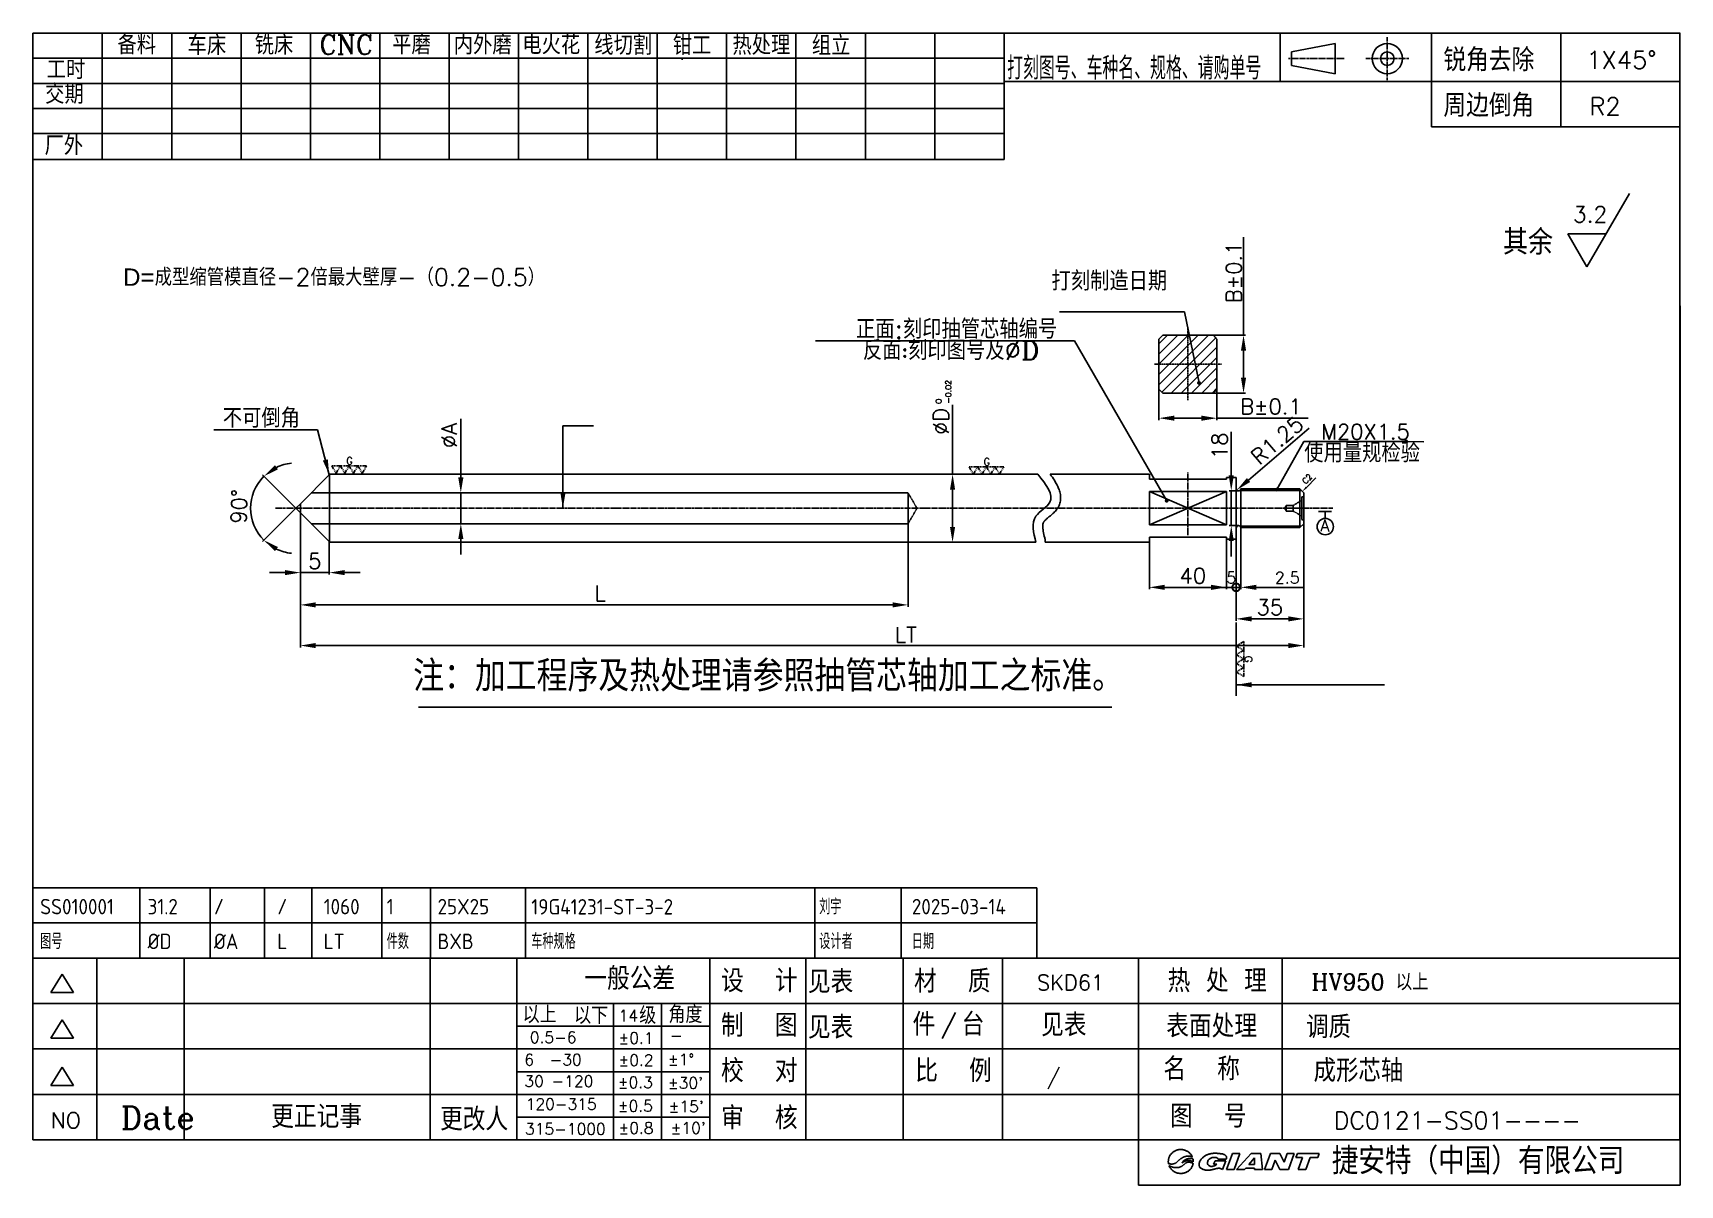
# Model space of a CAD drawing. Extents: x 7961 to 8815, y -638 to -41.
import ezdxf
from ezdxf.enums import TextEntityAlignment as Align

# ---------------------------------------------------------------- set-up
doc = ezdxf.new("R2010")
doc.units = 0
doc.header["$MEASUREMENT"] = 0
for name, pattern in [('CENTER', [2, 1.25, -0.25, 0.25, -0.25]), ('HIDDEN', [0.375, 0.25, -0.125]), ('PHANTOM', [2.5, 1.25, -0.25, 0.25, -0.25, 0.25, -0.25])]:
    doc.linetypes.add(name, pattern=pattern)
doc.layers.get('0').update_dxf_attribs({"linetype": 'CONTINUOUS'})
doc.layers.get('DEFPOINTS').update_dxf_attribs({"linetype": 'CONTINUOUS'})
for name, color, linetype in [('CEN', 1, 'CENTER'), ('CON', 7, 'CONTINUOUS'), ('DAS', 5, 'HIDDEN'), ('DIM', 7, 'CONTINUOUS'), ('F', 7, 'CONTINUOUS'), ('TL', 7, 'CONTINUOUS'), ('TXT', 7, 'CONTINUOUS'), ('UTI', 4, 'PHANTOM')]:
    doc.layers.add(name, color=color, linetype=linetype)
doc.styles.add('ACISOTS', font='isocp.shx', dxfattribs={"height": 1, "bigfont": 'gbcbig.shx'})
doc.styles.add('H', font='complex.shx', dxfattribs={"bigfont": 'hzfs.shx'})
doc.styles.add('HZ', font='complex.shx', dxfattribs={"bigfont": 'HZFS.SHX'})
doc.styles.add('ROMANS', font='romans.shx', dxfattribs={"bigfont": 'hzfs.shx'})
doc.styles.get("Standard").update_dxf_attribs({"font": 'txt.shx', "bigfont": 'hzfs.shx'})
doc.styles.add('USER1', font='simplex.shx', dxfattribs={"bigfont": 'hzfs.shx'})
doc.dimstyles.get("Standard").update_dxf_attribs({"dimtxt": 8, "dimasz": 8, "dimexe": 1, "dimexo": 0, "dimgap": 2, "dimtad": 1, "dimdec": 3, "dimrnd": 0.01, "dimtxsty": 'STANDARD', "dimcen": 2.5, "dimazin": 2, "dimtfac": 1, "dimtdec": 3, "dimtmove": 0, "dimatfit": 3})

msp = doc.modelspace()

# ---------------------------------------------------------------- texts
at = {"style": 'HZ'}
for p in [(8362.9694, -538.1948), (8362.9694, -561.7768)]:
    msp.add_text('见表', height=11.7646, dxfattribs=at).set_placement(p)
msp.add_attdef('见表', (8483.8525, -560.5619), '1', height=11.7646, dxfattribs=at)
at = {"layer": 'DIM'}
for s, height, style, p in [('备料', 10.00422, 'HZ', (8005.0774, -51.7378)), ('车床', 10.00422, 'HZ', (8041.4605, -52.0656)), ('铣床', 10.00422, 'HZ', (8076.2019, -51.7657)), ('CNC', 10.00422, 'HZ', (8109.6975, -51.639)), ('平磨', 10.00422, 'HZ', (8147.471, -51.6753)), ('内外磨', 10.00422, 'HZ', (8179.4237, -51.7297)), ('电火花', 10.00422, 'HZ', (8214.936, -51.6303)), ('线切割', 10.00422, 'HZ', (8252.2432, -51.9579)), ('钳工', 10.00422, 'HZ', (8292.9254, -52.052)), ('热处理', 10.00422, 'HZ', (8323.8753, -51.9211)), ('组立', 10.00422, 'HZ', (8365.0114, -52.1398)), ('锐角去除', 11.7646, 'HZ', (8692.4088, -60.4344)), ('工时', 10.00422, 'HZ', (7968.3708, -64.5886)), ('交期', 10.00422, 'HZ', (7967.6078, -77.3073)), ('周边倒角', 11.7646, 'HZ', (8692.4088, -84.0421)), ('厂外', 10.00422, 'HZ', (7967.2952, -103.9001)), ('图号', 8, 'ACISOTS', (7964.9954, -515.3339)), ('%%CD', 8, 'ACISOTS', (8020.7023, -515.3339)), ('%%CA', 8, 'ACISOTS', (8055.0569, -515.3339)), ('L', 8, 'ACISOTS', (8087.9049, -515.3339)), ('LT', 8, 'ACISOTS', (8111.9706, -515.3339)), ('件数', 8, 'ACISOTS', (8144.6186, -515.3339)), ('BXB', 8, 'ACISOTS', (8171.0018, -515.3339)), ('车种规格', 8, 'ACISOTS', (8219.5802, -515.3339)), ('设计者', 8, 'ACISOTS', (8368.8487, -515.3339)), ('日期', 8, 'ACISOTS', (8416.8532, -515.3339)), ('一般公差', 11.7646, 'HZ', (8247.0732, -536.5547)), ('设  计', 11.7646, 'HZ', (8317.9467, -537.7019)), ('材  质', 11.7646, 'HZ', (8418.0022, -537.8794)), ('热 处 理', 11.7646, 'HZ', (8549.4543, -537.7019)), ('HV950 以上', 8.5, 'HZ', (8623.9951, -536.648)), ('以上', 8.82345, 'HZ', (8215.0939, -553.6676)), ('以下', 8.82345, 'HZ', (8241.7646, -554.1116)), ('级', 8.8234, 'HZ', (8275.5475, -554.1116)), ('角度', 8.82345, 'HZ', (8290.6609, -553.6676)), ('14', 5.8823, 'USER1', (8264.8073, -552.7789)), ('制  图', 11.7646, 'HZ', (8317.9467, -560.7873)), ('件', 11.7646, 'HZ', (8417.2207, -560.2153)), ('/', 8.8234, 'USER1', (8431.8445, -558.7382)), ('台', 11.7646, 'HZ', (8442.6953, -560.2153)), ('表面处理', 11.7646, 'HZ', (8548.7333, -561.1416)), ('调质', 11.628, 'HZ', (8621.2601, -561.5168)), ('0.5-6', 5.8823, 'USER1', (8218.8094, -564.0094)), ('%%p0.1', 5.8823, 'USER1', (8264.8073, -564.3603)), ('-', 5.8823, 'USER1', (8291.4932, -562.9565)), ('6  -30', 5.8823, 'USER1', (8216.0003, -575.5908)), ('%%p0.2', 5.8823, 'USER1', (8264.8073, -575.8481)), ('%%p1%%d', 5.8823, 'USER1', (8290.4398, -575.4734)), ('校  对', 11.7646, 'HZ', (8317.9467, -584.3166)), ('比  例', 11.7646, 'HZ', (8418.6087, -584.2787)), ('名  称', 11.7646, 'HZ', (8547.2251, -583.3344)), ('成形芯轴', 11.628, 'HZ', (8625.0908, -584.1497)), ('30 -120', 5.8823, 'USER1', (8216.0003, -586.7276)), ('%%p0.3', 5.8823, 'USER1', (8264.4562, -587.3358)), ("%%p30'", 5.8823, 'USER1', (8290.4398, -587.663)), ('Date', 11.7646, 'HZ', (8006.8232, -608.6012)), ('更正记事', 11.7646, 'HZ', (8084.7947, -608.0535)), ('更改人', 11.7646, 'HZ', (8172.2938, -609.3624)), ('120-315', 5.8823, 'USER1', (8216.7026, -598.5663)), ('%%p0.5', 5.8823, 'USER1', (8264.4562, -599.5255)), ("%%p15'", 5.8823, 'USER1', (8290.7909, -599.8527)), ('审  核', 11.7646, 'HZ', (8317.9467, -608.7338)), ('图  号', 11.7646, 'HZ', (8550.6514, -607.8428)), ('NO', 8.23522, 'USER1', (7970.5619, -608.1859)), ('315-1000', 5.8823, 'USER1', (8216.3514, -611.4578)), ('%%p0.8', 5.8823, 'USER1', (8264.8073, -611.0132)), ("%%p10'", 5.8823, 'USER1', (8291.8443, -610.9895)), ('捷安特（中国）有限公司', 13.786635, 'HZ', (8634.5167, -631.9831))]:
    msp.add_text(s, height=height, dxfattribs=dict(at, style=style)).set_placement(p)
for s, p in [('1X45%%d', (8766.5212, -59.1557)), ('R2', (8768.0835, -83.256))]:
    msp.add_text(s, height=9.21044, dxfattribs=at).set_placement(p)
at = {"layer": 'DIM', "style": 'HZ', "width": 0.7}
msp.add_text('打刻图号、车种名、规格、请购单号', height=11.764596, dxfattribs=at).set_placement((8466.231, -64.7176))
at = {"layer": 'DIM', "style": 'ROMANS'}
msp.add_text('C2', height=3, rotation=45, dxfattribs=at).set_placement((8620.9598, -274.604))
at = {"layer": 'DIM', "attachment_point": 1}
for s, insert, char_height, width in [('3.2', (8759.5321, -130.4638), 8.28717, 20.569742), ('{\\fArial|b0|i0|c0|p32;D=}成型缩管模直径-2倍最大壁厚-（0.2-0.5）', (8007.9301, -162.629), 9, 491.202859)]:
    msp.add_mtext(s, dxfattribs=dict(at, insert=insert, char_height=char_height, width=width))
at = {"layer": 'DIM'}
for s, insert, char_height, width, attachment_point, style in [('其余', (8723.2981, -142.549), 12.94106, 30.64245, 1, 'HZ'), ('打刻制造日期', (8549.2302, -169.1269), 10, 62.982336, 6, 'H'), ('反面:刻印图号及%%cD', (8391.4836, -200.0562), 10, 105.78, 1, 'H'), ('使用量规检验', (8620.241, -253.1477), 10, 77.598766, 1, 'H'), ('A', (8628.6612, -292.9447), 6, 10.8, 1, 'H')]:
    msp.add_mtext(s, dxfattribs=dict(at, insert=insert, char_height=char_height, width=width, attachment_point=attachment_point, style=style))
at = {"layer": 'DIM', "insert": (8583.7779, -164.7098), "char_height": 8, "attachment_point": 5, "rotation": 90}
msp.add_mtext('B±0.1', dxfattribs=at)
at = {"layer": 'DIM'}
for s, insert, char_height, attachment_point in [('正面:刻印抽管芯轴编号', (8492.2094, -199.0562), 10, 9), ('B±0.1', (8602.9595, -234.2145), 8, 5), ('不可倒角', (8099.6904, -245.2637), 10, 9), ('M20X1.5', (8629.0348, -251.2386), 8, 7)]:
    msp.add_mtext(s, dxfattribs=dict(at, insert=insert, char_height=char_height, attachment_point=attachment_point))
at = {"layer": 'DIM', "insert": (8429.2536, -232.7445), "char_height": 3, "width": 23.99, "attachment_point": 1, "rotation": 90, "style": 'H'}
msp.add_mtext('0\\P-0.02', dxfattribs=at)
at = {"layer": 'DIM', "style": 'HZ'}
msp.add_attdef('/', (8486.7412, -585.3958), '1:1', height=7.5, dxfattribs=at)
at = {"layer": 'TXT'}
for s, height, style, p in [('注：加工程序及热处理请参照抽管芯轴加工之标准。', 16, 'HZ', (8158.3521, -381.8357)), ('SS010001', 8, 'ACISOTS', (7964.9954, -497.3339)), ('31.2', 8, 'ACISOTS', (8020.7023, -497.3339)), ('/', 8, 'ACISOTS', (8055.0569, -497.3339)), ('/', 8, 'ACISOTS', (8087.9049, -497.3339)), ('1060', 8, 'ACISOTS', (8111.9706, -497.3339)), ('1', 8, 'ACISOTS', (8144.6186, -497.3339)), ('25X25', 8, 'ACISOTS', (8171.0018, -497.3339)), ('19G41231-ST-3-2', 8, 'ACISOTS', (8219.5802, -497.4281)), ('刘宇', 8, 'ACISOTS', (8368.8487, -497.3339)), ('2025-03-14', 8, 'ACISOTS', (8416.8532, -497.3339)), ('SKD61', 7.956, 'ROMANS', (8481.7419, -536.6471))]:
    msp.add_text(s, height=height, dxfattribs=dict(at, style=style)).set_placement(p)
msp.add_text('DC0121-SS01----', height=9, dxfattribs=at).set_placement((8699.5767, -604.1629), align=Align.MIDDLE)

# ---------------------------------------------------------------- blocks, each defined once
blk = doc.blocks.new('*D14')
at = {"layer": 'DEFPOINTS', "color": 0, "transparency": 16777216}
for p in [(8586.24, -277.9), (8582.42, -295.9), (8586.24, -295.9)]:
    blk.add_point(p, dxfattribs=at)
at = {"layer": 'DIM', "color": 0, "lineweight": -2, "transparency": 16777216}
for p, q in [((8582.42, -269.9), (8582.42, -247.23)), ((8586.24, -277.9), (8581.42, -277.9)), ((8582.42, -295.9), (8582.42, -277.9)), ((8586.24, -295.9), (8581.42, -295.9)), ((8582.42, -303.9), (8582.42, -311.9))]:
    blk.add_line(p, q, dxfattribs=at)
at = {"layer": 'DIM', "color": 0, "transparency": 16777216}
for points in [[(8581.09, -269.9), (8583.75, -269.9), (8582.42, -277.9)], [(8581.09, -303.9), (8583.75, -303.9), (8582.42, -295.9)]]:
    blk.add_solid(points, dxfattribs=at)
at = {"layer": 'DIM', "color": 0, "transparency": 16777216, "insert": (8576.42, -254.57), "char_height": 8, "attachment_point": 5, "rotation": 90}
blk.add_mtext('\\A1;18', dxfattribs=at)
blk = doc.blocks.new('*D13')
at = {"layer": 'DEFPOINTS', "color": 0, "transparency": 16777216}
for p in [(8585.29, -277.46), (8586.24, -276.65)]:
    blk.add_point(p, dxfattribs=at)
at = {"layer": 'DIM', "color": 0, "lineweight": -2, "transparency": 16777216}
blk.add_line((8622.81, -245.44), (8591.37, -272.27), dxfattribs=at)
at = {"layer": 'DIM', "color": 0, "transparency": 16777216}
blk.add_solid([(8590.51, -271.25), (8592.24, -273.28), (8585.29, -277.46)], dxfattribs=at)
at = {"layer": 'DIM', "color": 0, "transparency": 16777216, "insert": (8606.24, -251.69), "char_height": 8, "attachment_point": 5, "rotation": 40.47924}
blk.add_mtext('\\A1;R1.25', dxfattribs=at)
blk = doc.blocks.new('DY00021A')
at = {"layer": 'UTI', "color": 7}
for points in [[(1.5, 2.6), (-1.5, 2.6), (0, 0)], [(4.5, 2.6), (1.5, 2.6), (3, 0)], [(7.5, 2.6), (4.5, 2.6), (6, 0)], [(10.5, 2.6), (7.5, 2.6), (9, 0)]]:
    blk.add_lwpolyline(points, close=True, dxfattribs=at)
at = {"layer": 'UTI'}
blk.add_text('G', height=2.5, dxfattribs=at).set_placement((4.61, 4.28), align=Align.MIDDLE)
blk = doc.blocks.new('*D12')
at = {"layer": 'DEFPOINTS', "color": 0, "transparency": 16777216}
for p in [(8437.17, -269.25), (8435.15, -304.55), (8437.96, -304.55)]:
    blk.add_point(p, dxfattribs=at)
at = {"layer": 'TXT', "color": 0, "lineweight": -2, "transparency": 16777216}
for p, q in [((8437.96, -269.25), (8437.96, -233.22)), ((8437.17, -269.25), (8438.96, -269.25)), ((8437.96, -296.55), (8437.96, -277.25)), ((8435.15, -304.55), (8438.96, -304.55))]:
    blk.add_line(p, q, dxfattribs=at)
at = {"layer": 'TXT', "color": 0, "transparency": 16777216}
for points in [[(8436.63, -277.25), (8439.29, -277.25), (8437.96, -269.25)], [(8436.63, -296.55), (8439.29, -296.55), (8437.96, -304.55)]]:
    blk.add_solid(points, dxfattribs=at)
at = {"layer": 'TXT', "color": 0, "transparency": 16777216, "insert": (8431.96, -241.89), "char_height": 8, "attachment_point": 5, "rotation": 90}
blk.add_mtext('\\A1;%%cD', dxfattribs=at)
blk = doc.blocks.new('*D11')
at = {"layer": 'DEFPOINTS', "color": 0, "transparency": 16777216}
for p in [(8181.14, -278.9), (8183.06, -278.9), (8181.14, -294.9)]:
    blk.add_point(p, dxfattribs=at)
at = {"layer": 'DIM', "color": 0, "lineweight": -2, "transparency": 16777216}
for p, q in [((8183.06, -270.9), (8183.06, -240.51)), ((8181.14, -278.9), (8184.06, -278.9)), ((8183.06, -294.9), (8183.06, -278.9)), ((8181.14, -294.9), (8184.06, -294.9)), ((8183.06, -302.9), (8183.06, -310.9))]:
    blk.add_line(p, q, dxfattribs=at)
at = {"layer": 'DIM', "color": 0, "transparency": 16777216}
for points in [[(8181.73, -270.9), (8184.4, -270.9), (8183.06, -278.9)], [(8181.73, -302.9), (8184.4, -302.9), (8183.06, -294.9)]]:
    blk.add_solid(points, dxfattribs=at)
at = {"layer": 'DIM', "color": 0, "transparency": 16777216, "insert": (8177.06, -249.18), "char_height": 8, "attachment_point": 5, "rotation": 90}
blk.add_mtext('\\A1;%%CA', dxfattribs=at)
blk = doc.blocks.new('*D10')
at = {"layer": 'DEFPOINTS', "color": 0, "transparency": 16777216}
for p in [(8114.86, -269.55), (8104.9, -279.52), (8074.89, -292.95), (8104.9, -294.25), (8114.9, -304.25)]:
    blk.add_point(p, dxfattribs=at)
at = {"layer": 'DIM', "color": 0, "lineweight": -2, "transparency": 16777216}
for q in [(8080.25, -269.59), (8080.25, -304.17)]:
    blk.add_line((8097.54, -286.88), q, dxfattribs=at)
for start, end in [(95.71136, 115.35568), (135, 225), (244.64432, 264.28864)]:
    blk.add_arc((8097.54, -286.88), 23.45, start, end, dxfattribs=at)
at = {"layer": 'DIM', "color": 0, "transparency": 16777216}
for points in [[(8088.26, -266.78), (8086.73, -264.6), (8080.96, -270.3)], [(8086.73, -309.16), (8088.26, -306.98), (8080.96, -303.46)]]:
    blk.add_solid(points, dxfattribs=at)
at = {"layer": 'DIM', "color": 0, "transparency": 16777216, "insert": (8068.1, -285.95), "char_height": 8, "attachment_point": 5, "rotation": 88.18553}
blk.add_mtext('\\A1;90°', dxfattribs=at)
blk = doc.blocks.new('_DotSmall')
at = {"color": 0, "linetype": 'ByBlock', "const_width": 0.5}
blk.add_lwpolyline([(-0.0625, 0, 1), (0.0625, 0, 1)], format="xyb", close=True, dxfattribs=at)
blk = doc.blocks.new('*D9')
at = {"layer": 'DEFPOINTS', "color": 0, "transparency": 16777216}
for p in [(8099.9, -294.25), (8114.9, -304.25), (8114.9, -320.25)]:
    blk.add_point(p, dxfattribs=at)
at = {"layer": 'TXT', "color": 0, "lineweight": -2, "transparency": 16777216}
for p, q in [((8099.9, -294.25), (8099.9, -321.25)), ((8114.9, -304.25), (8114.9, -321.25)), ((8091.9, -320.25), (8083.9, -320.25)), ((8099.9, -320.25), (8114.9, -320.25)), ((8122.9, -320.25), (8130.9, -320.25))]:
    blk.add_line(p, q, dxfattribs=at)
at = {"layer": 'TXT', "color": 0, "transparency": 16777216}
for points in [[(8091.9, -318.92), (8091.9, -321.58), (8099.9, -320.25)], [(8122.9, -318.92), (8122.9, -321.58), (8114.9, -320.25)]]:
    blk.add_solid(points, dxfattribs=at)
at = {"layer": 'TXT', "color": 0, "transparency": 16777216, "insert": (8107.4, -314.25), "char_height": 8, "attachment_point": 5}
blk.add_mtext('\\A1;5', dxfattribs=at)
blk = doc.blocks.new('*D8')
at = {"layer": 'DEFPOINTS', "color": 0, "transparency": 16777216}
for p in [(8099.9, -289.25), (8619.96, -294.9), (8099.9, -358.04)]:
    blk.add_point(p, dxfattribs=at)
at = {"layer": 'TXT', "color": 0, "lineweight": -2, "transparency": 16777216}
for p, q in [((8099.9, -289.25), (8099.9, -359.04)), ((8619.96, -294.9), (8619.96, -359.04)), ((8611.96, -358.04), (8107.9, -358.04))]:
    blk.add_line(p, q, dxfattribs=at)
at = {"layer": 'TXT', "color": 0, "transparency": 16777216}
for points in [[(8107.9, -356.7), (8107.9, -359.37), (8099.9, -358.04)], [(8611.96, -356.7), (8611.96, -359.37), (8619.96, -358.04)]]:
    blk.add_solid(points, dxfattribs=at)
at = {"layer": 'TXT', "color": 0, "transparency": 16777216, "insert": (8413.74, -352.54), "char_height": 8, "attachment_point": 5}
blk.add_mtext('\\A1;LT', dxfattribs=at)
blk = doc.blocks.new('*D7')
at = {"layer": 'DEFPOINTS', "color": 0, "transparency": 16777216}
for p in [(8584.96, -298.3), (8619.96, -294.9), (8619.96, -344.22)]:
    blk.add_point(p, dxfattribs=at)
at = {"layer": 'TXT', "color": 0, "lineweight": -2, "transparency": 16777216}
for p, q in [((8584.96, -298.3), (8584.96, -345.22)), ((8619.96, -294.9), (8619.96, -345.22)), ((8592.96, -344.22), (8611.96, -344.22))]:
    blk.add_line(p, q, dxfattribs=at)
at = {"layer": 'TXT', "color": 0, "transparency": 16777216}
for points in [[(8592.96, -342.89), (8592.96, -345.55), (8584.96, -344.22)], [(8611.96, -342.89), (8611.96, -345.55), (8619.96, -344.22)]]:
    blk.add_solid(points, dxfattribs=at)
at = {"layer": 'TXT', "color": 0, "transparency": 16777216, "insert": (8602.41, -338.22), "char_height": 8, "attachment_point": 5}
blk.add_mtext('\\A1;35', dxfattribs=at)
blk = doc.blocks.new('*D6')
at = {"layer": 'DEFPOINTS', "color": 0, "transparency": 16777216}
for p in [(8539.96, -304.55), (8579.96, -302.9), (8539.96, -327.88)]:
    blk.add_point(p, dxfattribs=at)
at = {"layer": 'TXT', "color": 0, "lineweight": -2, "transparency": 16777216}
for p, q in [((8539.96, -304.55), (8539.96, -328.88)), ((8579.96, -302.9), (8579.96, -328.88)), ((8571.96, -327.88), (8547.96, -327.88))]:
    blk.add_line(p, q, dxfattribs=at)
at = {"layer": 'TXT', "color": 0, "transparency": 16777216}
for points in [[(8547.96, -326.55), (8547.96, -329.21), (8539.96, -327.88)], [(8571.96, -326.55), (8571.96, -329.21), (8579.96, -327.88)]]:
    blk.add_solid(points, dxfattribs=at)
at = {"layer": 'TXT', "color": 0, "transparency": 16777216, "insert": (8562.47, -321.88), "char_height": 8, "attachment_point": 5}
blk.add_mtext('\\A1;40', dxfattribs=at)
blk = doc.blocks.new('*D5')
at = {"layer": 'DEFPOINTS', "color": 0, "transparency": 16777216}
for p in [(8584.96, -298.3), (8579.96, -302.9), (8584.96, -327.88)]:
    blk.add_point(p, dxfattribs=at)
at = {"layer": 'TXT', "color": 0, "lineweight": -2, "transparency": 16777216}
for p, q in [((8584.96, -298.3), (8584.96, -328.88)), ((8579.96, -302.9), (8579.96, -328.88)), ((8579.96, -327.88), (8584.96, -327.88))]:
    blk.add_line(p, q, dxfattribs=at)
at = {"layer": 'TXT', "color": 0, "lineweight": -2, "transparency": 16777216, "xscale": 8, "yscale": 8, "zscale": 8}
blk.add_blockref('_DotSmall', (8584.96, -327.88), dxfattribs=at)
at = {"layer": 'TXT', "color": 0, "transparency": 16777216, "insert": (8582.46, -322.88), "char_height": 6, "attachment_point": 5}
blk.add_mtext('\\A1;5', dxfattribs=at)
blk = doc.blocks.new('*D4')
at = {"layer": 'DEFPOINTS', "color": 0, "transparency": 16777216}
for p in [(8587.46, -286.9), (8584.96, -298.3), (8587.46, -327.88)]:
    blk.add_point(p, dxfattribs=at)
at = {"layer": 'TXT', "color": 0, "lineweight": -2, "transparency": 16777216}
for p, q in [((8587.46, -286.9), (8587.46, -328.88)), ((8584.96, -298.3), (8584.96, -328.88)), ((8584.96, -327.88), (8576.96, -327.88)), ((8584.96, -327.88), (8587.46, -327.88)), ((8595.46, -327.88), (8619.46, -327.88))]:
    blk.add_line(p, q, dxfattribs=at)
at = {"layer": 'TXT', "color": 0, "transparency": 16777216}
blk.add_solid([(8595.46, -326.55), (8595.46, -329.21), (8587.46, -327.88)], dxfattribs=at)
at = {"layer": 'TXT', "color": 0, "lineweight": -2, "transparency": 16777216, "xscale": 8, "yscale": 8, "zscale": 8}
blk.add_blockref('_DotSmall', (8584.96, -327.88), dxfattribs=at)
at = {"layer": 'TXT', "color": 0, "transparency": 16777216, "insert": (8611.46, -322.88), "char_height": 6, "attachment_point": 5}
blk.add_mtext('\\A1;2.5', dxfattribs=at)
blk = doc.blocks.new('*D3')
at = {"layer": 'DEFPOINTS', "color": 0, "transparency": 16777216}
for p in [(8099.9, -294.9), (8414.9, -294.9), (8099.9, -336.96)]:
    blk.add_point(p, dxfattribs=at)
at = {"layer": 'DIM', "color": 0, "lineweight": -2, "transparency": 16777216}
for p, q in [((8099.9, -294.9), (8099.9, -337.96)), ((8414.9, -294.9), (8414.9, -337.96)), ((8406.9, -336.96), (8107.9, -336.96))]:
    blk.add_line(p, q, dxfattribs=at)
at = {"layer": 'DIM', "color": 0, "transparency": 16777216}
for points in [[(8107.9, -335.63), (8107.9, -338.3), (8099.9, -336.96)], [(8406.9, -335.63), (8406.9, -338.3), (8414.9, -336.96)]]:
    blk.add_solid(points, dxfattribs=at)
at = {"layer": 'DIM', "color": 0, "transparency": 16777216, "insert": (8255.31, -330.96), "char_height": 8, "attachment_point": 5}
blk.add_mtext('\\A1;L', dxfattribs=at)
blk = doc.blocks.new('GIANT')
for p, q in [((231.51, 30.36), (231.43, 30.28)), ((231.59, 30.43), (231.51, 30.36)), ((231.68, 30.5), (231.59, 30.43)), ((231.77, 30.56), (231.68, 30.5)), ((231.87, 30.62), (231.77, 30.56)), ((231.97, 30.68), (231.87, 30.62)), ((232.07, 30.73), (231.97, 30.68)), ((232.17, 30.77), (232.07, 30.73)), ((232.27, 30.81), (232.17, 30.77)), ((232.38, 30.85), (232.27, 30.81)), ((232.49, 30.88), (232.38, 30.85)), ((232.6, 30.91), (232.49, 30.88)), ((232.72, 30.93), (232.6, 30.91)), ((232.83, 30.94), (232.72, 30.93)), ((232.95, 30.95), (232.83, 30.94)), ((233.07, 30.96), (232.95, 30.95)), ((233.18, 30.95), (233.07, 30.96)), ((233.3, 30.95), (233.18, 30.95)), ((233.42, 30.93), (233.3, 30.95)), ((233.53, 30.91), (233.42, 30.93)), ((233.65, 30.89), (233.53, 30.91)), ((233.76, 30.86), (233.65, 30.89)), ((233.87, 30.82), (233.76, 30.86)), ((233.98, 30.78), (233.87, 30.82)), ((234.09, 30.74), (233.98, 30.78)), ((234.19, 30.68), (234.09, 30.74)), ((234.29, 30.63), (234.19, 30.68)), ((234.39, 30.57), (234.29, 30.63)), ((234.49, 30.5), (234.39, 30.57)), ((234.58, 30.43), (234.49, 30.5)), ((234.67, 30.35), (234.58, 30.43)), ((234.75, 30.27), (234.67, 30.35)), ((230.79, 28.9), (230.78, 28.78)), ((230.78, 28.78), (230.78, 28.67)), ((230.78, 28.67), (230.79, 28.56)), ((230.8, 29.01), (230.79, 28.9)), ((230.79, 28.56), (230.8, 28.45)), ((230.82, 29.12), (230.8, 29.01)), ((230.8, 28.45), (230.82, 28.34)), ((230.84, 29.23), (230.82, 29.12)), ((230.82, 28.34), (230.9, 28.32)), ((230.87, 29.33), (230.84, 29.23)), ((230.9, 29.44), (230.87, 29.33)), ((230.94, 29.55), (230.9, 29.44)), ((230.9, 28.32), (230.98, 28.31)), ((231.01, 27.94), (230.93, 27.97)), ((230.93, 27.97), (230.97, 27.88)), ((230.98, 29.65), (230.94, 29.55)), ((230.97, 27.88), (231.01, 27.79)), ((231.03, 29.75), (230.98, 29.65)), ((230.98, 28.31), (231.07, 28.3)), ((231.08, 27.91), (231.01, 27.94)), ((231.01, 27.79), (231.06, 27.7)), ((231.09, 29.84), (231.03, 29.75)), ((231.06, 27.7), (231.11, 27.61)), ((231.07, 28.3), (231.15, 28.29)), ((231.15, 27.88), (231.08, 27.91)), ((231.15, 29.94), (231.09, 29.84)), ((231.11, 27.61), (231.17, 27.53)), ((231.21, 30.03), (231.15, 29.94)), ((231.15, 28.29), (231.23, 28.28)), ((231.23, 27.85), (231.15, 27.88)), ((231.17, 27.53), (231.23, 27.45)), ((231.28, 30.12), (231.21, 30.03)), ((231.23, 28.28), (231.31, 28.28)), ((231.3, 27.81), (231.23, 27.85)), ((231.23, 27.45), (231.29, 27.37)), ((231.35, 30.2), (231.28, 30.12)), ((231.29, 27.37), (231.36, 27.29)), ((231.38, 27.79), (231.3, 27.81)), ((231.31, 28.28), (231.39, 28.28)), ((231.43, 30.28), (231.35, 30.2)), ((231.46, 27.76), (231.38, 27.79)), ((231.39, 28.28), (231.48, 28.28)), ((231.53, 27.73), (231.46, 27.76)), ((231.48, 28.28), (231.56, 28.28)), ((231.61, 27.71), (231.53, 27.73)), ((231.56, 28.28), (231.64, 28.29)), ((231.69, 27.69), (231.61, 27.71)), ((231.64, 28.29), (231.72, 28.31)), ((231.77, 27.67), (231.69, 27.69)), ((231.72, 28.31), (231.8, 28.32)), ((231.85, 27.66), (231.77, 27.67)), ((231.8, 28.32), (231.88, 28.35)), ((231.93, 27.65), (231.85, 27.66)), ((231.88, 28.35), (231.96, 28.37)), ((232.01, 27.64), (231.93, 27.65)), ((231.96, 28.37), (232.03, 28.41)), ((232.09, 27.63), (232.01, 27.64)), ((232.03, 28.41), (232.11, 28.44)), ((232.18, 27.63), (232.09, 27.63)), ((232.11, 28.44), (232.18, 28.49)), ((232.18, 28.49), (232.25, 28.53)), ((232.26, 27.62), (232.18, 27.63)), ((232.25, 28.53), (232.31, 28.58)), ((232.34, 27.62), (232.26, 27.62)), ((232.31, 28.58), (232.37, 28.63)), ((232.42, 27.63), (232.34, 27.62)), ((232.37, 28.63), (232.44, 28.69)), ((232.5, 27.64), (232.42, 27.63)), ((232.44, 28.69), (232.5, 28.74)), ((232.5, 28.74), (232.56, 28.8)), ((232.58, 27.64), (232.5, 27.64)), ((232.56, 28.8), (232.62, 28.86)), ((232.66, 27.66), (232.58, 27.64)), ((232.62, 28.86), (232.68, 28.91)), ((232.74, 27.67), (232.66, 27.66)), ((232.68, 28.91), (232.74, 28.97)), ((232.74, 28.97), (232.8, 29.03)), ((232.82, 27.69), (232.74, 27.67)), ((232.8, 29.03), (232.86, 29.08)), ((232.9, 27.72), (232.82, 27.69)), ((232.86, 29.08), (232.92, 29.13)), ((232.98, 27.74), (232.9, 27.72)), ((232.92, 29.13), (232.98, 29.19)), ((232.98, 29.19), (233.05, 29.24)), ((233.05, 27.77), (232.98, 27.74)), ((233.05, 29.24), (233.11, 29.29)), ((233.13, 27.8), (233.05, 27.77)), ((233.11, 29.29), (233.18, 29.33)), ((233.2, 27.84), (233.13, 27.8)), ((233.18, 29.33), (233.25, 29.38)), ((233.27, 27.88), (233.2, 27.84)), ((233.25, 29.38), (233.32, 29.42)), ((233.34, 27.92), (233.27, 27.88)), ((233.28, 28.48), (233.35, 28.58)), ((233.38, 28.54), (233.28, 28.48)), ((233.32, 29.42), (233.39, 29.46)), ((233.41, 27.97), (233.34, 27.92)), ((233.35, 28.58), (233.43, 28.68)), ((233.48, 28.6), (233.38, 28.54)), ((233.39, 29.46), (233.46, 29.5)), ((233.47, 28.01), (233.41, 27.97)), ((233.43, 28.68), (233.51, 28.77)), ((233.46, 29.5), (233.54, 29.54)), ((233.54, 28.06), (233.47, 28.01)), ((233.59, 28.66), (233.48, 28.6)), ((233.51, 28.77), (233.61, 28.86)), ((233.54, 29.54), (233.61, 29.57)), ((233.6, 28.12), (233.54, 28.06)), ((233.69, 28.72), (233.59, 28.66)), ((233.66, 28.17), (233.6, 28.12)), ((233.61, 29.57), (233.69, 29.6)), ((233.61, 28.86), (233.7, 28.93)), ((233.72, 28.22), (233.66, 28.17)), ((233.69, 29.6), (233.77, 29.63)), ((233.8, 28.77), (233.69, 28.72)), ((233.7, 28.93), (233.8, 29.01)), ((233.78, 28.28), (233.72, 28.22)), ((233.77, 29.63), (233.84, 29.66)), ((233.85, 28.33), (233.78, 28.28)), ((233.8, 29.01), (233.91, 29.07)), ((233.91, 28.82), (233.8, 28.77)), ((233.84, 29.66), (233.92, 29.68)), ((233.91, 28.38), (233.85, 28.33)), ((233.91, 29.07), (234.02, 29.13)), ((234.02, 28.86), (233.91, 28.82)), ((233.97, 28.43), (233.91, 28.38)), ((233.92, 29.68), (234, 29.7)), ((234.04, 28.48), (233.97, 28.43)), ((234, 29.7), (234.08, 29.72)), ((234.02, 29.13), (234.13, 29.18)), ((234.13, 28.9), (234.02, 28.86)), ((234.11, 28.52), (234.04, 28.48)), ((234.08, 29.72), (234.16, 29.73)), ((234.18, 28.56), (234.11, 28.52)), ((234.13, 29.18), (234.25, 29.22)), ((234.25, 28.92), (234.13, 28.9)), ((234.16, 29.73), (234.25, 29.74)), ((234.26, 28.58), (234.18, 28.56)), ((234.25, 29.74), (234.33, 29.75)), ((234.25, 29.22), (234.37, 29.25)), ((234.37, 28.94), (234.25, 28.92)), ((234.34, 28.61), (234.26, 28.58)), ((234.33, 29.75), (234.41, 29.75)), ((234.42, 28.62), (234.34, 28.61)), ((234.37, 29.25), (234.49, 29.28)), ((234.49, 28.95), (234.37, 28.94)), ((234.41, 29.75), (234.49, 29.75)), ((234.5, 28.62), (234.42, 28.62)), ((234.49, 29.75), (234.58, 29.75)), ((234.49, 29.28), (234.62, 29.3)), ((234.61, 28.94), (234.49, 28.95)), ((234.58, 28.62), (234.5, 28.62)), ((234.58, 29.75), (234.66, 29.74)), ((234.66, 28.62), (234.58, 28.62)), ((234.72, 28.93), (234.61, 28.94)), ((234.62, 29.3), (234.74, 29.31)), ((234.66, 29.74), (234.74, 29.73)), ((234.74, 28.61), (234.66, 28.62)), ((234.84, 28.91), (234.72, 28.93)), ((234.74, 29.73), (234.82, 29.72)), ((234.74, 29.31), (234.86, 29.31)), ((234.82, 28.59), (234.74, 28.61)), ((234.83, 30.18), (234.75, 30.27)), ((234.78, 27.26), (234.85, 27.33)), ((234.82, 29.72), (234.9, 29.7)), ((234.9, 28.57), (234.82, 28.59)), ((234.91, 30.1), (234.83, 30.18)), ((234.96, 28.88), (234.84, 28.91)), ((234.85, 27.33), (234.91, 27.41)), ((234.86, 29.31), (234.99, 29.3)), ((234.9, 29.7), (234.98, 29.68)), ((234.98, 28.55), (234.9, 28.57)), ((234.98, 30), (234.91, 30.1)), ((234.91, 27.41), (234.97, 27.49)), ((235.07, 28.84), (234.96, 28.88)), ((234.97, 27.49), (235.03, 27.57)), ((235.05, 29.91), (234.98, 30)), ((234.98, 29.68), (235.06, 29.65)), ((235.06, 28.53), (234.98, 28.55)), ((234.99, 29.3), (235.11, 29.28)), ((235.03, 27.57), (235.08, 27.66)), ((235.11, 29.81), (235.05, 29.91)), ((235.06, 29.65), (235.13, 29.63)), ((235.13, 28.5), (235.06, 28.53)), ((235.18, 28.8), (235.07, 28.84)), ((235.08, 27.66), (235.13, 27.74)), ((235.16, 29.7), (235.11, 29.81)), ((235.11, 29.28), (235.23, 29.24)), ((235.13, 29.63), (235.21, 29.6)), ((235.21, 28.47), (235.13, 28.5)), ((235.13, 27.74), (235.18, 27.83)), ((235.21, 29.6), (235.16, 29.7)), ((235.29, 28.74), (235.18, 28.8)), ((235.18, 27.83), (235.22, 27.93)), ((235.28, 28.44), (235.21, 28.47)), ((235.22, 27.93), (235.26, 28.02)), ((235.23, 29.24), (235.34, 29.19)), ((235.26, 28.02), (235.29, 28.12)), ((235.36, 28.41), (235.28, 28.44)), ((235.39, 28.67), (235.29, 28.74)), ((235.29, 28.12), (235.32, 28.21)), ((235.32, 28.21), (235.34, 28.31)), ((235.34, 29.19), (235.36, 29.09)), ((235.34, 28.31), (235.36, 28.41)), ((235.36, 29.09), (235.37, 28.98)), ((235.37, 28.98), (235.38, 28.88)), ((235.38, 28.88), (235.39, 28.78)), ((235.39, 28.78), (235.39, 28.67)), ((236.46, 28.45), (236.44, 28.33)), ((236.44, 28.33), (236.44, 28.22)), ((236.44, 28.22), (236.44, 28.1)), ((236.44, 28.1), (236.46, 27.98)), ((236.5, 28.56), (236.46, 28.45)), ((236.46, 27.98), (236.5, 27.87)), ((236.54, 28.67), (236.5, 28.56)), ((236.5, 27.87), (236.56, 27.77)), ((236.59, 28.78), (236.54, 28.67)), ((236.56, 27.77), (236.62, 27.67)), ((236.64, 28.88), (236.59, 28.78)), ((236.62, 27.67), (236.7, 27.58)), ((236.7, 28.98), (236.64, 28.88)), ((236.77, 29.08), (236.7, 28.98)), ((236.7, 27.58), (236.79, 27.51)), ((236.85, 29.17), (236.77, 29.08)), ((236.79, 27.51), (236.89, 27.44)), ((236.92, 29.26), (236.85, 29.17)), ((236.89, 27.44), (236.99, 27.38)), ((237, 29.34), (236.92, 29.26)), ((236.99, 27.38), (237.09, 27.33)), ((237.09, 29.42), (237, 29.34)), ((237.18, 29.5), (237.09, 29.42)), ((237.09, 27.33), (237.2, 27.29)), ((237.27, 29.58), (237.18, 29.5)), ((237.36, 29.65), (237.27, 29.58)), ((237.46, 29.71), (237.36, 29.65)), ((237.56, 29.78), (237.46, 29.71)), ((237.66, 29.84), (237.56, 29.78)), ((237.76, 29.89), (237.66, 29.84)), ((237.87, 29.95), (237.76, 29.89)), ((237.97, 30), (237.87, 29.95)), ((238.08, 30.04), (237.97, 30)), ((237.99, 28.53), (238, 28.65)), ((238, 28.41), (237.99, 28.53)), ((238, 28.65), (238.04, 28.77)), ((238.03, 28.29), (238, 28.41)), ((238.08, 28.17), (238.03, 28.29)), ((238.04, 28.77), (238.09, 28.89)), ((238.19, 30.08), (238.08, 30.04)), ((238.16, 28.07), (238.08, 28.17)), ((238.09, 28.89), (238.15, 28.99)), ((238.15, 28.99), (238.23, 29.09)), ((238.25, 27.99), (238.16, 28.07)), ((238.3, 30.12), (238.19, 30.08)), ((238.23, 29.09), (238.32, 29.17)), ((238.35, 27.92), (238.25, 27.99)), ((238.42, 30.15), (238.3, 30.12)), ((238.32, 29.17), (238.42, 29.25)), ((238.47, 27.88), (238.35, 27.92)), ((238.53, 30.18), (238.42, 30.15)), ((238.42, 29.25), (238.52, 29.32)), ((238.59, 27.85), (238.47, 27.88)), ((238.52, 29.32), (238.64, 29.37)), ((238.65, 30.2), (238.53, 30.18)), ((238.71, 27.83), (238.59, 27.85)), ((238.64, 29.37), (238.75, 29.42)), ((238.76, 30.22), (238.65, 30.2)), ((238.84, 27.84), (238.71, 27.83)), ((238.75, 29.42), (238.87, 29.46)), ((238.88, 30.24), (238.76, 30.22)), ((238.96, 27.86), (238.84, 27.84)), ((238.87, 29.46), (238.99, 29.48)), ((238.99, 30.25), (238.88, 30.24)), ((239.08, 27.89), (238.96, 27.86)), ((239.11, 30.26), (238.99, 30.25)), ((238.99, 29.48), (239.11, 29.5)), ((239.06, 27.28), (239.17, 27.31)), ((239.2, 27.93), (239.08, 27.89)), ((239.23, 30.27), (239.11, 30.26)), ((239.11, 29.5), (239.24, 29.51)), ((239.4, 28.87), (239.12, 28.24)), ((239.12, 28.24), (239.73, 28.24)), ((239.17, 27.31), (239.29, 27.34)), ((239.31, 27.97), (239.2, 27.93)), ((239.35, 30.27), (239.23, 30.27)), ((239.24, 29.51), (239.36, 29.51)), ((239.29, 27.34), (239.4, 27.37)), ((239.42, 28.03), (239.31, 27.97)), ((239.46, 30.27), (239.35, 30.27)), ((239.36, 29.51), (239.49, 29.49)), ((241.41, 28.87), (239.4, 28.87)), ((239.4, 27.37), (239.51, 27.4)), ((239.53, 28.1), (239.42, 28.03)), ((239.58, 30.27), (239.46, 30.27)), ((239.49, 29.49), (239.61, 29.46)), ((239.51, 27.4), (239.63, 27.44)), ((239.63, 28.17), (239.53, 28.1)), ((239.7, 30.26), (239.58, 30.27)), ((239.61, 29.46), (239.72, 29.42)), ((239.73, 28.24), (239.63, 28.17)), ((239.63, 27.44), (239.74, 27.47)), ((239.82, 30.25), (239.7, 30.26)), ((239.72, 29.42), (239.83, 29.36)), ((239.74, 27.47), (239.85, 27.49)), ((239.93, 30.25), (239.82, 30.25)), ((239.83, 29.36), (239.92, 29.27)), ((239.85, 27.49), (239.97, 27.51)), ((239.92, 29.27), (239.97, 29.16)), ((240.05, 30.23), (239.93, 30.25)), ((239.97, 29.16), (241.47, 29.16)), ((239.97, 27.51), (240.09, 27.51)), ((240.17, 30.22), (240.05, 30.23)), ((240.09, 27.51), (240.2, 27.5)), ((240.28, 30.21), (240.17, 30.22)), ((240.2, 27.5), (240.32, 27.47)), ((240.4, 30.19), (240.28, 30.21)), ((240.32, 27.47), (240.43, 27.44)), ((240.52, 30.17), (240.4, 30.19)), ((240.43, 27.44), (240.54, 27.39)), ((240.63, 30.15), (240.52, 30.17)), ((240.54, 27.39), (240.64, 27.34)), ((240.75, 30.13), (240.63, 30.15)), ((240.64, 27.34), (240.75, 27.29)), ((240.86, 30.1), (240.75, 30.13)), ((240.75, 27.29), (241.41, 28.87)), ((240.97, 30.06), (240.86, 30.1)), ((241.08, 30.02), (240.97, 30.06)), ((241.19, 29.97), (241.08, 30.02)), ((241.28, 29.9), (241.19, 29.97)), ((241.37, 29.82), (241.28, 29.9)), ((241.44, 29.73), (241.37, 29.82)), ((241.49, 29.62), (241.44, 29.73)), ((241.47, 29.16), (241.5, 29.27)), ((241.51, 29.51), (241.49, 29.62)), ((241.5, 29.27), (241.51, 29.39)), ((241.51, 29.39), (241.51, 29.51)), ((242.59, 30.21), (241.52, 27.29)), ((243.97, 30.21), (242.59, 30.21)), ((242.89, 27.29), (243.97, 30.21)), ((246.06, 30.21), (243.34, 27.29)), ((244.83, 27.29), (245.04, 27.54)), ((245.04, 27.54), (246.64, 27.54)), ((245.61, 28.21), (246.64, 29.42)), ((246.64, 28.21), (245.61, 28.21)), ((247.83, 30.21), (246.06, 30.21)), ((246.64, 29.42), (246.64, 28.21)), ((246.64, 27.54), (246.64, 27.29)), ((248.13, 27.29), (247.83, 30.21)), ((248.52, 27.29), (249.6, 30.21)), ((249.6, 30.21), (251.31, 30.21)), ((250.49, 29.01), (249.85, 27.29)), ((251.35, 27.29), (250.49, 29.01)), ((251.31, 30.21), (252.1, 28.61)), ((252.1, 28.61), (252.7, 30.21)), ((252.7, 30.21), (253.99, 30.21)), ((253.99, 30.21), (252.92, 27.29)), ((254.56, 30.21), (254.3, 29.5)), ((254.3, 29.5), (255.52, 29.5)), ((258.57, 30.21), (254.56, 30.21)), ((255.52, 29.5), (254.71, 27.29)), ((256.09, 27.29), (256.91, 29.5)), ((256.91, 29.5), (258.31, 29.5)), ((258.31, 29.5), (258.57, 30.21)), ((231.36, 27.29), (231.43, 27.22)), ((231.43, 27.22), (231.5, 27.15)), ((231.5, 27.15), (231.57, 27.09)), ((231.57, 27.09), (231.65, 27.02)), ((231.65, 27.02), (231.73, 26.96)), ((231.73, 26.96), (231.82, 26.91)), ((231.82, 26.91), (231.9, 26.86)), ((231.9, 26.86), (231.99, 26.81)), ((231.99, 26.81), (232.08, 26.76)), ((232.08, 26.76), (232.18, 26.72)), ((232.18, 26.72), (232.27, 26.69)), ((232.27, 26.69), (232.37, 26.65)), ((232.37, 26.65), (232.46, 26.63)), ((232.46, 26.63), (232.56, 26.6)), ((232.56, 26.6), (232.66, 26.58)), ((232.66, 26.58), (232.76, 26.57)), ((232.76, 26.57), (232.86, 26.55)), ((232.86, 26.55), (232.96, 26.55)), ((232.96, 26.55), (233.06, 26.54)), ((233.06, 26.54), (233.16, 26.54)), ((233.16, 26.54), (233.26, 26.55)), ((233.26, 26.55), (233.36, 26.56)), ((233.36, 26.56), (233.46, 26.57)), ((233.46, 26.57), (233.56, 26.59)), ((233.56, 26.59), (233.66, 26.61)), ((233.66, 26.61), (233.76, 26.64)), ((233.76, 26.64), (233.85, 26.67)), ((233.85, 26.67), (233.95, 26.7)), ((233.95, 26.7), (234.04, 26.74)), ((234.04, 26.74), (234.13, 26.78)), ((234.13, 26.78), (234.22, 26.83)), ((234.22, 26.83), (234.31, 26.88)), ((234.31, 26.88), (234.39, 26.93)), ((234.39, 26.93), (234.48, 26.99)), ((234.48, 26.99), (234.56, 27.05)), ((234.56, 27.05), (234.63, 27.12)), ((234.63, 27.12), (234.71, 27.19)), ((234.71, 27.19), (234.78, 27.26)), ((237.2, 27.29), (237.32, 27.25)), ((237.32, 27.25), (237.43, 27.22)), ((237.43, 27.22), (237.54, 27.2)), ((237.54, 27.2), (237.66, 27.18)), ((237.66, 27.18), (237.78, 27.17)), ((237.78, 27.17), (237.89, 27.16)), ((237.89, 27.16), (238.01, 27.16)), ((238.01, 27.16), (238.13, 27.16)), ((238.13, 27.16), (238.25, 27.16)), ((238.25, 27.16), (238.36, 27.17)), ((238.36, 27.17), (238.48, 27.18)), ((238.48, 27.18), (238.6, 27.2)), ((238.6, 27.2), (238.71, 27.21)), ((238.71, 27.21), (238.83, 27.23)), ((238.83, 27.23), (238.94, 27.26)), ((238.94, 27.26), (239.06, 27.28)), ((241.52, 27.29), (242.89, 27.29)), ((243.34, 27.29), (244.83, 27.29)), ((246.64, 27.29), (248.13, 27.29)), ((249.85, 27.29), (248.52, 27.29)), ((252.92, 27.29), (251.35, 27.29)), ((254.71, 27.29), (256.09, 27.29))]:
    blk.add_line(p, q)

# ---------------------------------------------------------------- dimensions: what is measured, and where the dimension line sits
at = {"layer": 'DIM'}
dim = msp.add_radius_dim(center=(8586.2366, -276.6502), mpoint=(8585.2858, -277.4616), dimstyle='STANDARD', override={"dimtmove": 1}, dxfattribs=at)
dim.commit()
dim.dimension.update_dxf_attribs({"geometry": '*D13', "text_midpoint": (8610.1335, -256.2553), "dimtype": 132})
dim = msp.add_linear_dim(base=(8183.0628, -278.9002), p1=(8181.1412, -294.9002), p2=(8181.1412, -278.9002), angle=90, text='%%CA', dimstyle='STANDARD', dxfattribs=at)
dim.commit()
dim.dimension.update_dxf_attribs({"geometry": '*D11', "text_midpoint": (8183.0628, -249.1782), "dimtype": 128})
dim = msp.add_linear_dim(base=(8582.4191, -295.9002), p1=(8586.2366, -277.9002), p2=(8586.2366, -295.9002), angle=90, dimstyle='STANDARD', dxfattribs=at)
dim.commit()
dim.dimension.update_dxf_attribs({"geometry": '*D14', "text_midpoint": (8582.4191, -254.5669), "dimtype": 128})
dim = msp.add_angular_dim_2l(base=(8074.8881, -292.9507), line1=((8104.9033, -294.2481), (8114.9033, -304.2481)), line2=((8104.9033, -279.5157), (8114.8641, -269.5548)), dimstyle='STANDARD', override={"dimldrblk": 'DotSmall'}, dxfattribs=at)
dim.commit()
dim.dimension.update_dxf_attribs({"geometry": '*D10', "text_midpoint": (8074.1008, -286.1395), "dimtype": 130})
dim = msp.add_linear_dim(base=(8099.9033, -336.9636), p1=(8414.9033, -294.9002), p2=(8099.9033, -294.9002), text='L', dimstyle='STANDARD', dxfattribs=at)
dim.commit()
dim.dimension.update_dxf_attribs({"geometry": '*D3', "text_midpoint": (8255.3082, -336.9636), "dimtype": 128})
at = {"layer": 'TXT'}
dim = msp.add_linear_dim(base=(8437.959, -304.5502), p1=(8437.1749, -269.2502), p2=(8435.1472, -304.5502), angle=90, text='%%cD', dimstyle='STANDARD', dxfattribs=at)
dim.commit()
dim.dimension.update_dxf_attribs({"geometry": '*D12', "text_midpoint": (8437.959, -241.8912), "dimtype": 128})
dim = msp.add_linear_dim(base=(8099.9033, -358.0361), p1=(8619.9595, -294.9002), p2=(8099.9033, -289.2481), text='LT', dimstyle='STANDARD', override={"dimgap": 1.5}, dxfattribs=at)
dim.commit()
dim.dimension.update_dxf_attribs({"geometry": '*D8', "text_midpoint": (8413.7403, -358.0361), "dimtype": 128})
for base, p1, p2, override, picture, middle in [((8587.4595, -327.881), (8584.9595, -298.3002), (8587.4595, -286.9002), {"dimtxt": 6, "dimblk1": 'DotSmall', "dimsah": 1}, '*D4', (8611.4595, -327.881)), ((8584.9595, -327.881), (8579.9595, -302.9002), (8584.9595, -298.3002), {"dimtxt": 6, "dimblk2": 'DotSmall', "dimsah": 1}, '*D5', (8582.4595, -327.881))]:
    dim = msp.add_linear_dim(base=base, p1=p1, p2=p2, dimstyle='STANDARD', override=override, dxfattribs=at)
    dim.commit()
    dim.dimension.update_dxf_attribs({"geometry": picture, "text_midpoint": middle, "dimtype": 128})
dim = msp.add_linear_dim(base=(8114.9033, -320.249), p1=(8099.9033, -294.2481), p2=(8114.9033, -304.2481), text='5', dimstyle='STANDARD', dxfattribs=at)
dim.commit()
dim.dimension.update_dxf_attribs({"geometry": '*D9', "text_midpoint": (8107.4033, -320.249), "dimtype": 128})
for base, p1, p2, picture, middle in [((8619.9595, -344.2208), (8584.9595, -298.3002), (8619.9595, -294.9002), '*D7', (8602.4072, -344.2208)), ((8539.9595, -327.881), (8579.9595, -302.9002), (8539.9595, -304.5502), '*D6', (8562.469, -327.881))]:
    dim = msp.add_linear_dim(base=base, p1=p1, p2=p2, dimstyle='STANDARD', dxfattribs=at)
    dim.commit()
    dim.dimension.update_dxf_attribs({"geometry": picture, "text_midpoint": middle, "dimtype": 128})

# ---------------------------------------------------------------- hatches: boundary and pattern name
at = {"layer": 'DIM'}
h = msp.add_hatch(dxfattribs=at)
h.set_pattern_fill('ANSI31', color=256, scale=30, style=0)
h.set_pattern_definition([(45, (6025.5223, -663.4115), (-2.6516504, 2.6516504), [])])
h.paths.add_polyline_path([(8559.9595, -212.2098), (8559.9595, -197.2098), (8546.9624, -197.2098, 0.06235707), (8544.9595, -199.2127), (8544.9595, -212.2098)])
h.paths.add_polyline_path([(8559.9595, -212.2098), (8544.9595, -212.2098), (8544.9595, -225.207, 0.06235707), (8546.9624, -227.2098), (8559.9595, -227.2098)])
h.paths.add_polyline_path([(8559.9595, -227.2098), (8572.9566, -227.2098, 0.06235707), (8574.9595, -225.207), (8574.9595, -212.2098), (8559.9595, -212.2098)])
h.paths.add_polyline_path([(8574.9595, -199.2127, 0.06235707), (8572.9566, -197.2098), (8559.9595, -197.2098), (8559.9595, -212.2098), (8574.9595, -212.2098)])

# ---------------------------------------------------------------- linework, layer by layer
for p, q in [((8464.6746, -65.7075), (8464.6746, -40.7077)), ((7961.2656, -483.5143), (8438.8684, -483.5143)), ((8438.8684, -483.5143), (8481.6123, -483.5143)), ((8481.6123, -483.5143), (8481.6123, -520.0449)), ((8450.646, -501.7796), (7961.2656, -501.7796)), ((8450.646, -501.7796), (8481.6123, -501.7796))]:
    msp.add_line(p, q)
at = {"layer": 'CEN'}
for p, q in [((8663.2973, -65.0499), (8663.2973, -42.7211)), ((8640.9874, -53.8855), (8612.0663, -53.8855)), ((8674.4685, -53.8855), (8652.1262, -53.8855)), ((8559.9595, -300.8898), (8559.9595, -268.4116)), ((8086.9592, -286.9002), (8635.0698, -286.9002))]:
    msp.add_line(p, q, dxfattribs=at)
at = {"layer": 'CEN', "ltscale": 0.25}
for p, q in [((8559.9595, -230.9361), (8559.9595, -193.4835)), ((8542.5527, -212.2098), (8577.3663, -212.2098))]:
    msp.add_line(p, q, dxfattribs=at)
at = {"layer": 'CON', "color": 2}
for p, q in [((8814.9538, -614.1617), (8814.9538, -40.7077)), ((8815.0581, -614.1617), (8815.0581, -182.0545)), ((8546.9624, -197.2098), (8572.9566, -197.2098)), ((8546.9624, -227.2098), (8572.9566, -227.2098)), ((7961.2656, -614.1617), (8312.1516, -614.1617)), ((7961.2656, -614.1617), (8195.1896, -614.1617)), ((8195.1896, -614.1617), (8530.4606, -614.1617)), ((8312.1516, -614.1617), (8815.0581, -614.1617))]:
    msp.add_line(p, q, dxfattribs=at)
at = {"layer": 'CON'}
for p, q in [((8544.9595, -225.207), (8544.9595, -199.2127)), ((8574.9595, -225.207), (8574.9595, -199.2127)), ((8099.9033, -284.5157), (8115.1687, -269.2502)), ((8114.9033, -304.2481), (8114.9033, -269.5523)), ((8114.932, -269.2502), (8482.1981, -269.2502)), ((8488.5098, -269.2502), (8539.9595, -269.2502)), ((8539.9595, -271.9002), (8539.9595, -269.2502)), ((8539.9595, -271.9002), (8579.9595, -271.9002)), ((8579.9595, -271.9002), (8579.9595, -270.9002)), ((8579.9595, -270.9002), (8584.9595, -270.9002)), ((8584.9595, -302.9002), (8584.9595, -270.9002)), ((8539.9595, -295.5604), (8539.9595, -278.2399)), ((8579.9595, -278.2399), (8539.9595, -278.2399)), ((8579.9595, -295.5604), (8579.9595, -278.2399)), ((8587.4595, -296.9002), (8587.4595, -276.9002)), ((8587.4595, -276.9002), (8617.9595, -276.9002)), ((8617.9595, -296.9002), (8617.9595, -276.9002)), ((8617.9595, -276.9002), (8619.9595, -278.9002)), ((8619.9595, -294.9002), (8619.9595, -278.9002)), ((8099.9033, -289.2481), (8099.9033, -284.5157)), ((8099.9033, -289.2481), (8115.2053, -304.5502)), ((8627.5969, -288.6025), (8634.3161, -288.6025)), ((8579.9595, -295.5604), (8539.9595, -295.5604)), ((8587.3823, -296.9002), (8617.9595, -296.9002)), ((8617.9595, -296.9002), (8619.9595, -294.9002)), ((8115.2053, -304.5502), (8481.1649, -304.5502)), ((8486.0163, -304.5502), (8539.9595, -304.5502)), ((8539.9595, -304.5502), (8539.9595, -301.9002)), ((8539.9595, -301.9002), (8579.9595, -301.9002)), ((8579.9595, -302.9002), (8579.9595, -301.9002)), ((8579.9595, -302.9002), (8584.9595, -302.9002)), ((7961.2656, -344.0449), (7961.2656, -520.0449)), ((8800.8841, -520.0449), (7961.2656, -520.0449))]:
    msp.add_line(p, q, dxfattribs=at)
at = {"layer": 'CON', "color": 2}
for points in [[(7961.2656, -40.7077), (7961.2656, -614.1617)], [(7961.2656, -614.1617), (7961.2656, -40.7077)], [(7961.2656, -40.7077), (8815.0581, -40.7077)], [(7961.2656, -40.7077), (8814.9538, -40.7077)], [(7961.2656, -231.8123), (7961.2656, -614.1617)], [(7961.2656, -551.4172), (7961.2656, -231.8123)]]:
    msp.add_lwpolyline(points, dxfattribs=at)
at = {"layer": 'CON'}
for centre, radius, start, end in [((8553.9595, -206.2098), 11.4, 127.8636464, 142.1363536), ((8565.9595, -206.2098), 11.4, 37.8636464, 52.1363536), ((8553.9595, -218.2098), 11.4, 217.8636464, 232.1363536), ((8565.9595, -218.2098), 11.4, 307.8636464, 322.1363536), ((8586.2366, -276.6502), 1.25, 180, 348.0377014), ((8586.2366, -297.1502), 1.25, 11.9622986, 180)]:
    msp.add_arc(centre, radius, start, end, dxfattribs=at)
at = {"layer": 'DAS'}
for p, q in [((8105.5187, -278.9002), (8414.9033, -278.9002)), ((8414.9033, -294.9002), (8414.9033, -278.9002)), ((8414.9033, -278.9002), (8419.5221, -286.9002)), ((8618.9595, -280.9011), (8618.9595, -292.8993)), ((8619.9595, -280.9011), (8618.9595, -280.9011)), ((8419.5221, -286.9002), (8414.9033, -294.9002)), ((8610.0931, -286.9002), (8610.9586, -285.4011)), ((8610.0931, -286.9002), (8610.9586, -288.3993)), ((8610.9586, -285.4011), (8610.9586, -288.3993)), ((8614.5595, -285.4011), (8610.9586, -285.4011)), ((8614.5595, -288.3993), (8610.9586, -288.3993)), ((8614.5595, -285.4011), (8618.9595, -282.9011)), ((8614.5595, -285.4011), (8614.5595, -288.3993)), ((8614.5595, -288.3993), (8618.9595, -290.8993)), ((8105.5553, -294.9002), (8414.9033, -294.9002)), ((8619.9595, -292.8993), (8618.9595, -292.8993))]:
    msp.add_line(p, q, dxfattribs=at)
at = {"layer": 'DIM'}
for p, q in [((7997.2234, -40.7077), (7997.2234, -106.1544)), ((8033.1812, -40.7077), (8033.1812, -106.1544)), ((8033.1812, -40.7077), (8033.1812, -106.1544)), ((8069.139, -40.7077), (8069.139, -106.1544)), ((8105.0967, -40.7077), (8105.0967, -106.1544)), ((8141.0545, -40.7077), (8141.0545, -106.1544)), ((8141.0545, -40.7077), (8141.0545, -106.1544)), ((8177.0123, -40.7077), (8177.0123, -106.1544)), ((8212.9701, -40.7077), (8212.9701, -106.1544)), ((8248.9279, -40.7077), (8248.9279, -106.1544)), ((8284.8857, -40.7077), (8284.8857, -106.1544)), ((8320.8434, -40.7077), (8320.8434, -106.1544)), ((8356.8012, -40.7077), (8356.8012, -106.1544)), ((8392.759, -40.7077), (8392.759, -106.1544)), ((8428.7168, -40.7077), (8428.7168, -106.1544)), ((8464.6746, -40.7077), (8464.6746, -106.1544)), ((8607.789, -40.7077), (8607.789, -65.7075)), ((8686.2632, -40.7077), (8686.2632, -65.7075)), ((8753.2939, -65.7075), (8753.2939, -40.7077)), ((8613.7023, -50.3534), (8636.2901, -46.0848)), ((8613.7023, -50.3534), (8613.7023, -57.4176)), ((8636.2901, -46.0848), (8636.2901, -61.6862)), ((7961.2656, -53.7054), (8464.6746, -53.7054)), ((8613.7023, -57.4176), (8636.2901, -61.6862)), ((7961.2656, -66.703), (8464.6746, -66.703)), ((8607.789, -65.7075), (8464.6746, -65.7075)), ((8686.2632, -65.7075), (8607.789, -65.7075)), ((8686.2632, -64.3154), (8686.2632, -89.3152)), ((8686.2632, -65.7075), (8815.0581, -65.7075)), ((8753.2939, -89.3152), (8753.2939, -64.3154)), ((7961.2656, -79.7007), (8464.6746, -79.7007)), ((7961.2656, -92.6983), (8464.6746, -92.6983)), ((8686.2632, -89.3152), (8815.0581, -89.3152)), ((8686.2632, -89.3152), (8815.0581, -89.3152)), ((8753.2939, -89.3152), (8753.2939, -87.9231)), ((7961.2656, -106.1544), (8464.6746, -106.1544)), ((8766.7841, -161.8179), (8788.787, -123.7078)), ((8756.895, -144.6895), (8766.7841, -161.8179)), ((8756.895, -144.6895), (8776.6732, -144.6895)), ((8588.7779, -197.2098), (8588.7779, -146.3765)), ((8572.9566, -197.2098), (8589.7779, -197.2098)), ((8588.7779, -219.2098), (8588.7779, -205.2098)), ((8544.9595, -225.207), (8544.9595, -241.2145)), ((8572.9566, -227.2098), (8589.7779, -227.2098)), ((8574.9595, -225.207), (8574.9595, -241.2145)), ((8552.9595, -240.2145), (8566.9595, -240.2145)), ((8574.9595, -240.2145), (8622.2928, -240.2145)), ((8621.3779, -276.0759), (8626.3276, -271.1262)), ((8099.9033, -284.5157), (8097.537, -286.8819)), ((8097.537, -286.8819), (8099.9033, -289.2481)), ((8631.1437, -288.6025), (8631.1437, -292.2003)), ((8584.9595, -346.1747), (8584.9595, -384.1261)), ((7961.2656, -520.0449), (8216.1094, -520.0449)), ((7994.343, -614.1617), (7994.343, -520.0449)), ((8039.6266, -614.1617), (8039.6266, -520.0449)), ((8167.1202, -614.1617), (8167.1202, -520.0449)), ((8212.1526, -614.1617), (8212.1526, -520.0449)), ((8216.1094, -520.0449), (8815.0581, -520.0449)), ((8312.1516, -614.1617), (8312.1516, -520.0449)), ((8361.8963, -614.1617), (8361.8963, -520.0449)), ((8383.5569, -520.0812), (8638.4008, -520.0812)), ((8412.3907, -614.1617), (8412.3907, -520.0449)), ((8463.8453, -614.1617), (8463.8453, -520.0449)), ((8608.7883, -614.1617), (8608.7883, -520.0449)), ((7976.3905, -528.3626), (7970.4847, -537.8978)), ((7976.3905, -528.3626), (7982.2962, -537.8978)), ((7961.2656, -543.5741), (8815.0581, -543.5741)), ((7970.4847, -537.8978), (7982.2962, -537.8978)), ((8262.1521, -614.1617), (8262.1521, -543.5741)), ((8287.1519, -614.1617), (8287.1519, -543.5741)), ((7976.3905, -551.9736), (7970.4847, -561.5088)), ((7976.3905, -551.9736), (7982.2962, -561.5088)), ((7970.4847, -561.5088), (7982.2962, -561.5088)), ((8212.1526, -555.3387), (8312.1516, -555.3387)), ((7961.2656, -567.1033), (8815.0581, -567.1033)), ((7976.3905, -576.4927), (7970.4847, -586.0279)), ((7976.3905, -576.4927), (7982.2962, -586.0279)), ((8212.1526, -578.8679), (8312.1516, -578.8679)), ((7970.4847, -586.0279), (7982.2962, -586.0279)), ((7961.2656, -590.6325), (8815.0581, -590.6325)), ((8212.1526, -602.3971), (8312.1516, -602.3971)), ((8815.0581, -637.6091), (8815.0581, -614.1617)), ((8534.3346, -637.6091), (8815.0581, -637.6091))]:
    msp.add_line(p, q, dxfattribs=at)
msp.add_lwpolyline([(8534.3346, -637.6091), (8534.3346, -520.0449)], dxfattribs=at)
for centre, radius in [((8663.2973, -53.8855), 7.8007), ((8663.2973, -53.8855), 3.5321), ((8631.1437, -296.4183), 4.2181)]:
    msp.add_circle(centre, radius, dxfattribs=at)
for points, knots in [([(8482.1981, -269.2502), (8486.358, -274.5686), (8493.2041, -283.3213), (8477.7612, -290.9032), (8479.9303, -299.6), (8481.1649, -304.5502)], [0, 0, 0, 0, 15.83052356, 26.05293869, 39.55929484, 39.55929484, 39.55929484, 39.55929484]), ([(8488.5098, -269.2502), (8488.7201, -269.5316), (8488.9291, -269.8149), (8489.867, -271.1073), (8490.5727, -272.1368), (8491.8654, -274.2744), (8492.4549, -275.3817), (8493.2544, -277.3696), (8493.5254, -278.2048), (8493.899, -279.9869), (8494.0008, -280.9373), (8493.9263, -282.693), (8493.8077, -283.4788), (8493.4641, -284.6782), (8493.3124, -285.0981), (8492.9377, -285.9441), (8492.7064, -286.3734), (8492.2202, -287.1492), (8491.9643, -287.5021), (8491.1341, -288.5418), (8490.5459, -289.1291), (8489.4032, -290.1804), (8488.8458, -290.6435), (8487.8017, -291.501), (8487.3148, -291.8948), (8486.4629, -292.6214), (8486.0989, -292.9546), (8485.6743, -293.3925), (8485.5513, -293.5311), (8485.39, -293.7299), (8485.3372, -293.8009), (8485.2129, -293.9811), (8485.1469, -294.0973), (8485.0257, -294.3576), (8484.9719, -294.5003), (8484.8478, -294.9324), (8484.7881, -295.2601), (8484.7299, -296.0623), (8484.7324, -296.5353), (8484.8129, -297.6037), (8484.8907, -298.1984), (8485.1777, -299.8591), (8485.4376, -300.9938), (8485.825, -302.5734), (8485.9199, -302.9537), (8486.0163, -304.5502)], [2.97882089, 2.97882089, 2.97882089, 2.97882089, 3.77574647, 3.77574647, 6.59105742, 6.59105742, 9.40636837, 9.40636837, 11.28545372, 11.28545372, 13.16453907, 13.16453907, 14.60186581, 14.60186581, 15.38578732, 15.38578732, 16.2213291, 16.2213291, 17.05687089, 17.05687089, 18.88744073, 18.88744073, 20.71801057, 20.71801057, 22.54858041, 22.54858041, 24.37915025, 24.37915025, 25.36155348, 25.36155348, 26.02393618, 26.02393618, 27.3487016, 27.3487016, 28.67346702, 28.67346702, 30.81401942, 30.81401942, 32.95457183, 32.95457183, 35.09512424, 35.09512424, 38.5046117, 38.5046117, 39.55929484, 39.55929484, 39.55929484, 39.55929484])]:
    msp.add_open_spline(points, degree=3, knots=knots, dxfattribs=at)
for points in [[(8587.4446, -205.2098), (8590.1113, -205.2098), (8588.7779, -197.2098)], [(8587.4446, -219.2098), (8590.1113, -219.2098), (8588.7779, -227.2098)], [(8552.9595, -238.8812), (8552.9595, -241.5479), (8544.9595, -240.2145)], [(8566.9595, -238.8812), (8566.9595, -241.5479), (8574.9595, -240.2145)], [(8621.7314, -276.4295), (8621.0243, -275.7223), (8619.2565, -278.1972)]]:
    msp.add_solid(points, dxfattribs=at)
at = {"layer": 'F'}
for p, q in [((8297.8137, -53.7054), (8297.8137, -54.5901)), ((7961.2656, -265.4617), (7961.2656, -614.1617)), ((7961.2656, -520.0449), (8373.9429, -520.0449)), ((8383.5569, -520.0812), (8796.2342, -520.0812))]:
    msp.add_line(p, q, dxfattribs=at)
at = {"layer": 'TL'}
for p, q in [((8539.9595, -278.2399), (8579.9595, -295.5604)), ((8579.9595, -278.2399), (8539.9595, -295.5604)), ((8587.4595, -277.6502), (8618.7095, -277.6502)), ((8587.4595, -296.1502), (8618.7095, -296.1502))]:
    msp.add_line(p, q, dxfattribs=at)
at = {"layer": 'TXT'}
for p, q in [((8161.1136, -389.9381), (8520.5668, -389.9381)), ((8016.634, -483.5143), (8016.634, -520.0449)), ((8053.0957, -483.5143), (8053.0957, -520.0449)), ((8081.2982, -483.5143), (8081.2982, -520.0449)), ((8105.8746, -483.5143), (8105.8746, -520.0449)), ((8142.1349, -483.5143), (8142.1349, -520.0449)), ((8167.3629, -483.5143), (8167.3629, -520.0449)), ((8216.5585, -483.5143), (8216.5585, -520.0449)), ((8366.6479, -483.5143), (8366.6479, -520.0449)), ((8411.3077, -483.5143), (8411.3077, -520.0449))]:
    msp.add_line(p, q, dxfattribs=at)

# ---------------------------------------------------------------- block references
at = {"xscale": 2.813686536537714, "yscale": 2.813686536537714, "zscale": 2.813686536534555}
msp.add_blockref('GIANT', (7900.4387, -706.2957), dxfattribs=at)
at = {"layer": 'DIM', "xscale": 1.5, "yscale": 1.5, "zscale": 1.5}
for p in [(8118.4414, -268.7709), (8448.7824, -269.2502)]:
    msp.add_blockref('DY00021A', p, dxfattribs=at)
at = {"layer": 'DIM', "xscale": 1.5, "yscale": 1.5, "zscale": 1.5, "rotation": 270}
msp.add_blockref('DY00021A', (8584.9595, -358.2419), dxfattribs=at)

msp.set_redraw_order([(e.dxf.handle, doc.entitydb.next_handle()) for e in msp.query("TEXT MTEXT ATTDEF DIMENSION ARC_DIMENSION")])  # texts and dimensions are drawn at this point

# ---------------------------------------------------------------- leaders
at = {"layer": 'DIM', "annotation_type": 0, "has_hookline": 1}
for points, override, hookline_direction, text_width in [([(8565.7003, -221.9507), (8558.2302, -185.1732), (8550.2302, -185.1732)], {"dimgap": 1, "dimtad": 1, "dimldrblk": 'DotSmall'}, 1, 55.7619), ([(8548.9504, -282.9816), (8501.2094, -200.0562), (8493.2094, -200.0562)], {"dimgap": 1, "dimtad": 1, "dimldrblk": 'DotSmall'}, 1, 125.27), ([(8114.8641, -269.5548), (8108.6904, -246.2637), (8100.6904, -246.2637)], {"dimgap": 1, "dimtad": 1}, 1, 44.6667), ([(8606.0108, -277.2135), (8620.0348, -252.2386), (8628.0348, -252.2386)], {"dimgap": 1, "dimtad": 1, "dimldrblk": 'DotSmall'}, 0, 44)]:
    msp.add_leader(points, dimstyle='STANDARD', override=override, dxfattribs=dict(at, hookline_direction=hookline_direction, text_width=text_width))
at = {"layer": 'DIM'}
for points, override in [([(8235.9898, -286.9002), (8235.9898, -244.1647), (8251.7801, -244.1647)], {"dimgap": 2, "dimtad": 1}), ([(8673.0348, -252.2386), (8682.2143, -252.3853)], {"dimgap": 1, "dimtad": 1, "dimldrblk": 'DotSmall'}), ([(8584.9595, -378.3766), (8661.8095, -378.3766)], {"dimgap": 1, "dimtad": 0})]:
    msp.add_leader(points, dimstyle='STANDARD', override=override, dxfattribs=at)

doc.saveas('drawing.dxf')
